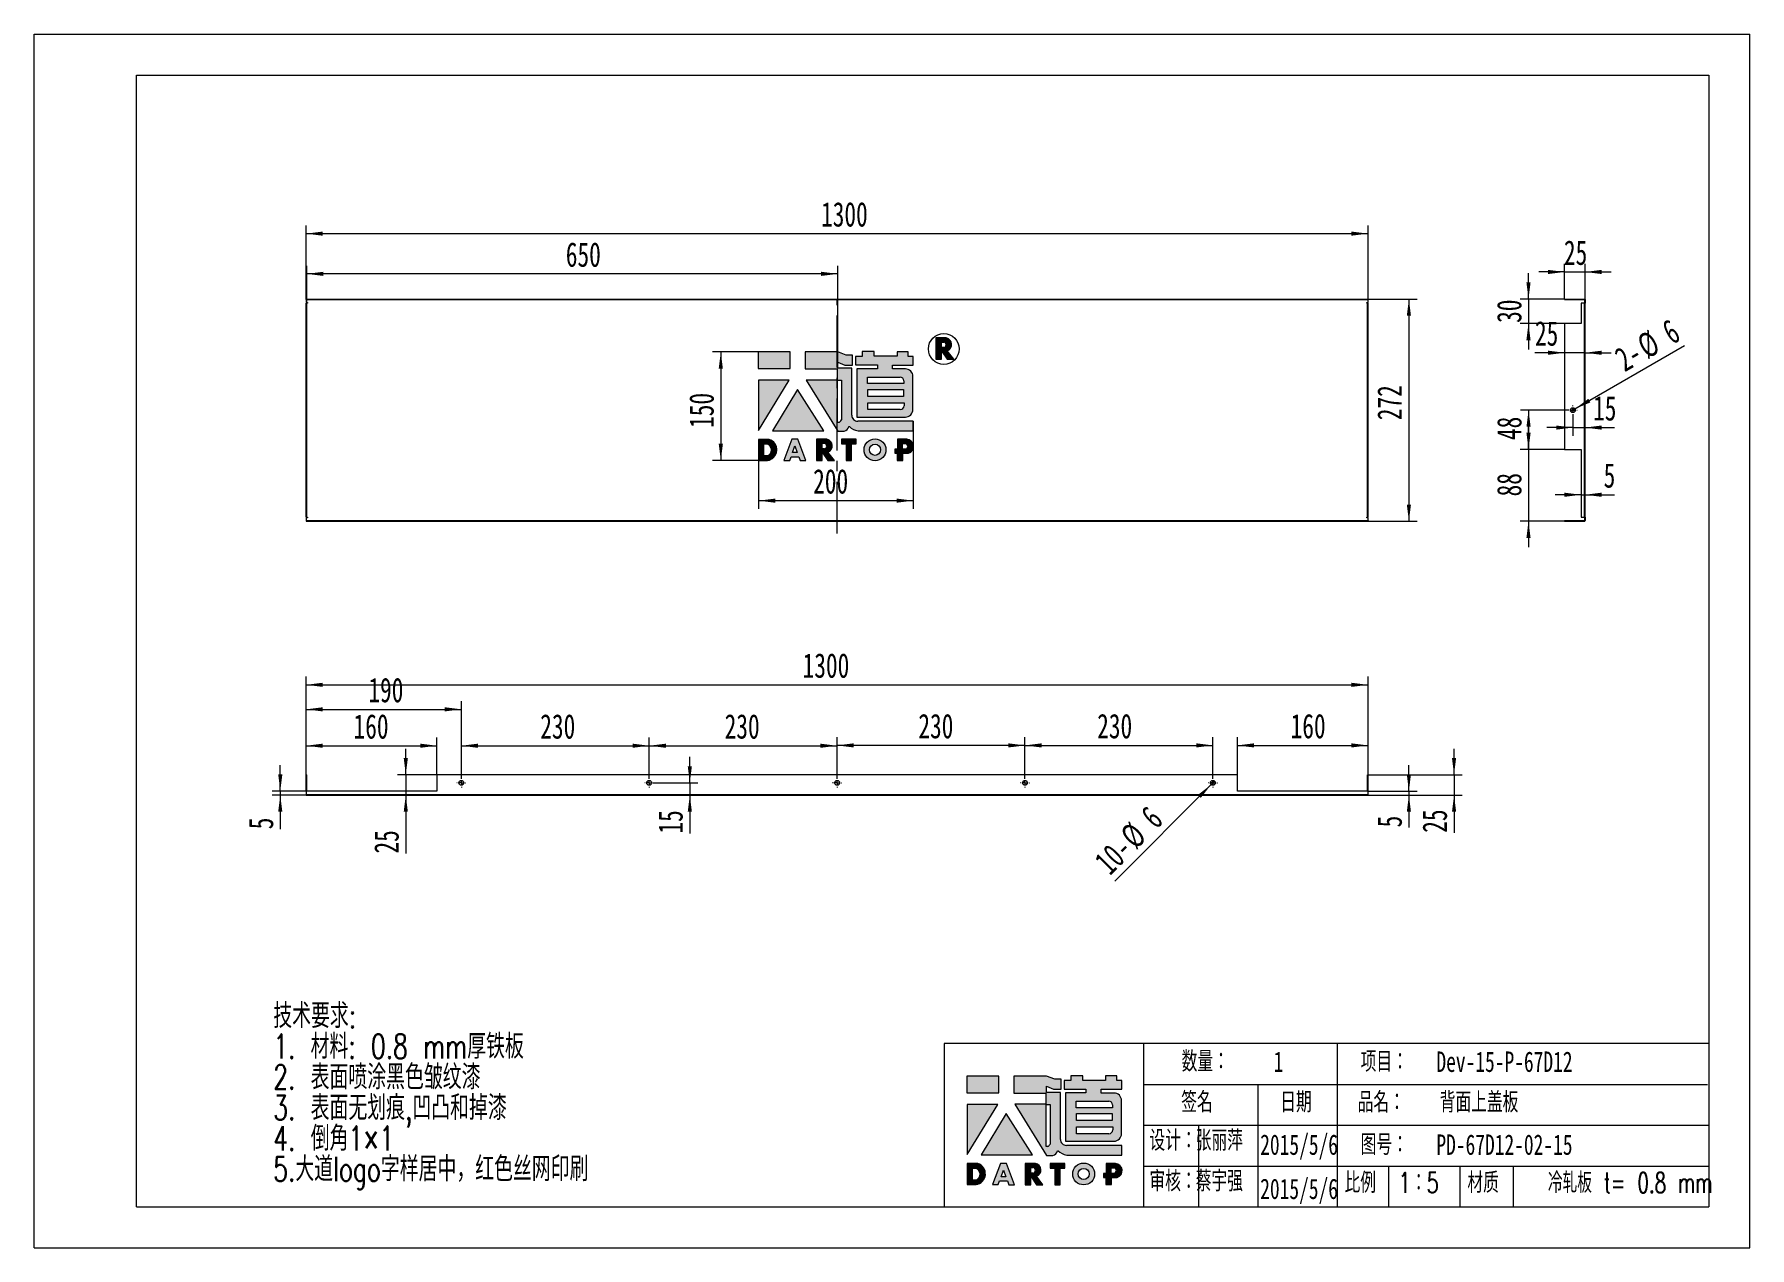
# Model space of a CAD drawing. Header units: millimetres. Extents: x 1 to 4201, y 2 to 2972.
import ezdxf

# ---------------------------------------------------------------- set-up
doc = ezdxf.new("R2010")
doc.units = ezdxf.units.MM
doc.header["$LTSCALE"] = 10
doc.linetypes.add('CENTERX2', pattern=[20.319999999999997, 12.7, -2.54, 2.54, -2.54])
doc.layers.add('A-TITLEBLOCK', color=7, linetype='Continuous', lineweight=15)
doc.styles.add('SLDTEXTSTYLE0', font='TXT', dxfattribs={"width": 0.7, "bigfont": 'bigfont'})
doc.styles.add('SLDTEXTSTYLE1', font='TXT', dxfattribs={"width": 0.7})
doc.styles.add('SLDTEXTSTYLE2', font='TXT', dxfattribs={"width": 0.6538461538461539, "bigfont": 'bigfont'})
doc.dimstyles.new('SLDDIMSTYLE0', dxfattribs={"dimtxt": 60, "dimasz": 40.8, "dimexe": 0, "dimexo": 0.0625, "dimgap": 15, "dimtad": 2, "dimlfac": 0.5, "dimrnd": 1e-09, "dimzin": 12, "dimdsep": 46, "dimtxsty": 'SLDTEXTSTYLE1', "dimsah": 1, "dimcen": 0.09, "dimadec": 0, "dimazin": 3, "dimtfac": 1, "dimtofl": 0, "dimtmove": 0, "dimatfit": 3, "dimfxl": 0, "dimfrac": 2, "dimtolj": 1, "dimtzin": 12, "dimarcsym": 0})
doc.dimstyles.new('SLDDIMSTYLE1', dxfattribs={"dimtxt": 60, "dimasz": 40.8, "dimexe": 0, "dimexo": 0.0625, "dimgap": 15, "dimtad": 2, "dimlfac": 0.5, "dimrnd": 1e-09, "dimzin": 12, "dimdsep": 46, "dimtxsty": 'SLDTEXTSTYLE1', "dimsah": 1, "dimcen": 0.09, "dimadec": 0, "dimazin": 3, "dimtfac": 1, "dimtmove": 0, "dimatfit": 0, "dimfxl": 0, "dimfrac": 2, "dimtolj": 1, "dimtzin": 12, "dimarcsym": 0})
doc.dimstyles.new('SLDDIMSTYLE2', dxfattribs={"dimtxt": 60, "dimasz": 40.8, "dimexe": 0, "dimexo": 0.0625, "dimgap": 15, "dimtad": 2, "dimlfac": 0.5, "dimrnd": 1e-09, "dimzin": 12, "dimdsep": 46, "dimtxsty": 'SLDTEXTSTYLE1', "dimblk1": 'NONE', "dimsah": 1, "dimcen": 0, "dimadec": 0, "dimazin": 3, "dimtfac": 1, "dimtmove": 0, "dimatfit": 3, "dimldrblk": 'NONE', "dimfxl": 0, "dimfrac": 2, "dimtolj": 1, "dimtzin": 12, "dimarcsym": 0})

msp = doc.modelspace()

# ---------------------------------------------------------------- texts
at = {"layer": 'A-TITLEBLOCK', "char_height": 50, "attachment_point": 1}
for s, insert, style in [('\\M+19094\\M+197CA\\M+18146', (2810.094267019112, 483.0009553161197), 'SLDTEXTSTYLE0'), ('1', (3035.091443978695, 482.3617575854263), 'SLDTEXTSTYLE1'), ('项\\M+196DA\\M+18146', (3248.394608121288, 482.3617564212733), 'SLDTEXTSTYLE0'), ('Dev-15-P-67D12', (3433.762364840764, 482.3617575854268), 'SLDTEXTSTYLE1'), ('签\\M+196BC', (2808.92254246459, 383.1489987202548), 'SLDTEXTSTYLE0'), ('\\M+193FA\\M+18AFA', (3051.421560770414, 383.1489987202548), 'SLDTEXTSTYLE0'), ('\\M+19569\\M+196BC\\M+18146', (3240.93165351582, 383.1489987202552), 'SLDTEXTSTYLE0'), ('\\M+19477\\M+196CA\\M+18FE3\\M+1E1B3\\M+194C2', (3441.868313658775, 383.1489998844085), 'SLDTEXTSTYLE0'), ('设计\\M+18146', (2731.074664811461, 289.3932295717106), 'SLDTEXTSTYLE0'), ('张丽\\M+1E4CA', (2844.494048253, 289.3932307358638), 'SLDTEXTSTYLE0'), ('2015/5/6', (3002.309460937724, 279.393233753349), 'SLDTEXTSTYLE1'), ('图\\M+18D86\\M+18146', (3248.394608121288, 279.3932325891957), 'SLDTEXTSTYLE0'), ('PD-67D12-02-15', (3433.6929254296, 279.393233753349), 'SLDTEXTSTYLE1'), ('审\\M+18A6A\\M+18146', (2731.074664811461, 190.0552373053995), 'SLDTEXTSTYLE0'), ('\\M+1E4EF\\M+18946强', (2844.494048253, 190.0552384695528), 'SLDTEXTSTYLE0'), ('2015/5/6', (3002.309460937725, 171.2635726808131), 'SLDTEXTSTYLE1'), ('\\M+194E4\\M+197E1', (3208.909396574586, 186.2635693187385), 'SLDTEXTSTYLE0'), ('1\\M+181465', (3341.120473175198, 186.2635704828913), 'SLDTEXTSTYLE0'), ('\\M+18DDE质', (3509.636854607982, 186.2635693187384), 'SLDTEXTSTYLE0'), ('\\M+197E2轧\\M+194C2 t= 0.8 mm', (3706.672905209358, 186.2635693187388), 'SLDTEXTSTYLE2')]:
    msp.add_mtext(s, dxfattribs=dict(at, insert=insert, style=style))

# ---------------------------------------------------------------- blocks, each defined once
blk = doc.blocks.new('块1')
at = {"linetype": 'Continuous'}
for color, points in [(12, [(77.29822768506202, 224.8677738498255), (77.29822768506202, 265.6118224098179), (-0.686108220727677, 265.6118224098179), (-0.686108220727677, 224.8677738498255)]), (12, [(-0.4771970653583146, 73.47302008803423), (74.78762869193744, 196.3603448538186), (-0.4771970653583146, 196.3603448538186)]), (12, [(159.4076426689367, 72.65444282803158), (95.65125609747484, 174.0596668841406), (34.12508775829825, 72.65444282803158)]), (8, [(238.9569797004904, 40.63712587108566), (238.9569797004904, 51.90604751141469), (203.3522878362937, 51.90604751141469), (203.3522878362937, 40.61015724040494), (214.4612302452459, 40.61015724040494), (214.4612302452459, -0.0950247634592081), (227.7619072523318, -0.0950247634592081), (227.7619072523318, 40.63712587108566)])]:
    blk.add_hatch(color=color, dxfattribs=at).paths.add_polyline_path(points, flags=0)
h = blk.add_hatch(color=12, dxfattribs=at)
edge = h.paths.add_edge_path(flags=0)
edge.add_line((193.8394999689553, 225.6062384129394), (193.8394999689553, 240.8498602951054))
edge.add_line((193.8394999689553, 240.8498602951054), (211.0508472331591, 233.4144501836078))
edge.add_line((211.0508472331591, 233.4144501836078), (229.6586006538915, 233.4144501836078))
edge.add_line((229.6586006538915, 233.4144501836078), (229.6586006538915, 258.0423623399325))
edge.add_line((229.6586006538915, 258.0423623399325), (214.307295709883, 258.0423623399325))
edge.add_line((214.307295709883, 258.0423623399325), (194.3049686857645, 265.9417915377503))
edge.add_line((194.3049686857645, 265.9417915377503), (114.1472237249602, 265.9417915377503))
edge.add_line((114.1472237249602, 265.9417915377503), (114.1472237249602, 224.2903278757316))
edge.add_line((114.1472237249602, 224.2903278757316), (192.1388898464261, 224.2903278757316))
edge.add_line((192.1388898464261, 224.2903278757316), (192.1388898464261, 223.4479547652957))
edge.add_line((192.1388898464261, 223.4479547652957), (192.1388898464261, 196.8267435251857))
edge.add_line((192.1388898464261, 196.8267435251857), (116.5093858437205, 196.8267435251857))
edge.add_line((116.5093858437205, 196.8267435251857), (194.2994710250157, 71.63677361805625))
edge.add_line((194.2994710250157, 71.63677361805625), (209.7034992517888, 71.63677361805625))
edge.add_arc((206.3045323465091, 86.38147583234318), 15.13139846184647, 282.9811251691752, 345.4172256101925)
edge.add_line((220.9484714418974, 82.57171636726848), (220.9484714418969, 83.14841293412768))
edge.add_line((220.9484714418969, 83.14841293412768), (222.3069755353374, 83.14841293412768))
edge.add_arc((251.3725331194361, 114.0306678213124), 42.40896490827905, 226.7357971412295, 259.3209385163939)
edge.add_line((243.5138333869703, 72.35620150071529), (378.6873904313498, 72.35620150071482))
edge.add_line((378.6873904313498, 72.35620150071482), (378.6873904313498, 96.09890801538295))
edge.add_line((378.6873904313498, 96.09890801538295), (242.9381412204463, 96.09890801538434))
edge.add_arc((242.9381412202575, 110.8848079781989), 14.7858999628138, 180.0000000007005, 270.0000000007314, ccw=False)
edge.add_line((228.1522412574437, 110.8848079780181), (228.1522412574444, 225.6062384129394))
edge.add_line((228.1522412574444, 225.6062384129394), (193.8394999689553, 225.6062384129394))
edge = h.paths.add_edge_path(flags=0)
edge.add_line((197.0922720214697, 93.22119648508084), (192.8902369907465, 93.22119648508084))
edge.add_line((192.8902369907465, 93.22119648508084), (192.9250555177082, 196.2945096670751))
edge.add_line((192.9250555177082, 196.2945096670751), (202.8355076055022, 196.2929232771332))
edge.add_line((202.8355076055022, 196.2929232771332), (202.8355076055022, 99.12800711723456))
edge.add_arc((183.4910674726315, 112.1912485719966), 23.34214303271304, 305.6398792732127, 325.96896311389804, ccw=False)
h = blk.add_hatch(color=12, dxfattribs=at)
edge = h.paths.add_edge_path(flags=0)
edge.add_line((378.4546560721153, 233.4271413038236), (378.4546560721153, 254.5943435906697))
edge.add_line((378.4546560721153, 254.5943435906697), (366.4276041010927, 254.5943435906697))
edge.add_line((366.4276041010927, 254.5943435906697), (366.4276041010927, 266.0353885500371))
edge.add_line((366.4276041010927, 266.0353885500371), (338.9374613929119, 266.0353885500371))
edge.add_line((338.9374613929119, 266.0353885500371), (338.9374613929119, 255.1662371996509))
edge.add_line((338.9374613929119, 255.1662371996509), (282.8136622739997, 255.1662371996509))
edge.add_line((282.8136622739997, 255.1662371996509), (282.8136622739997, 266.6072821589707))
edge.add_line((282.8136622739997, 266.6072821589707), (253.4194959501901, 266.6072821589707))
edge.add_line((253.4194959501901, 266.6072821589707), (253.4194959501901, 254.9544541295903))
edge.add_line((253.4194959501901, 254.9544541295903), (237.1775697571455, 254.9544541295903))
edge.add_line((237.1775697571455, 254.9544541295903), (237.1775697571455, 233.8626053695338))
edge.add_line((237.1775697571455, 233.8626053695338), (290.7761094507538, 233.8626053695338))
edge.add_line((290.7761094507538, 233.8626053695338), (290.7761094507538, 224.5338387466311))
edge.add_line((290.7761094507538, 224.5338387466311), (240.8316824545665, 224.5338387466311))
edge.add_line((240.8316824545665, 224.5338387466311), (240.8316824545665, 106.4255139727371))
edge.add_line((240.8316824545665, 106.4255139727371), (359.3986917121388, 106.4255139727371))
edge.add_arc((359.398691712322, 124.9078889258355), 18.48237495309883, 269.9999999994329, 359.9999999994308)
edge.add_line((377.8810666654209, 124.9078889256516), (377.8810666654214, 205.7912958272879))
edge.add_arc((359.3986917122304, 205.7912958271966), 18.48237495319111, 2.829145976812388e-10, 90.00000000028388)
edge.add_line((359.3986917121388, 224.2736707803878), (328.0557556806828, 224.2736707803879))
edge.add_line((328.0557556806828, 224.2736707803879), (328.0557556806828, 233.4271413038236))
edge.add_line((328.0557556806828, 233.4271413038236), (378.4546560721153, 233.4271413038236))
h.paths.add_polyline_path([(267.3505715369024, 156.7680154619349), (267.3505715369024, 173.9303760959296), (354.9723089837269, 173.9303760959296), (354.9723089837269, 156.7680154619349)], flags=0)
edge = h.paths.add_edge_path(flags=0)
edge.add_line((266.776982131613, 204.2510489063192), (346.3047109115646, 204.2510489063192))
edge.add_arc((346.3047109112455, 195.0098614301565), 9.24118747616328, -1.9737740331038367e-09, 89.9999999980206, ccw=False)
edge.add_line((355.5458983874093, 195.0098614298383), (355.5458983874093, 188.232475490373))
edge.add_line((355.5458983874093, 188.232475490373), (266.776982131613, 188.232475490373))
edge.add_line((266.776982131613, 188.232475490373), (266.776982131613, 204.2510489063192))
edge = h.paths.add_edge_path(flags=0)
edge.add_line((267.3505715369024, 124.7316618245331), (267.3505715369024, 141.3221288497291))
edge.add_line((267.3505715369024, 141.3221288497291), (356.1176552395117, 141.3221288497291))
edge.add_line((356.1176552395117, 141.3221288497291), (356.1176552395117, 133.9728493009843))
edge.add_arc((346.8764677632923, 133.9728493007518), 9.241187476219043, -89.99999999855481, 1.4405259207705967e-09, ccw=False)
edge.add_line((346.8764677635256, 124.7316618245328), (267.3505715369024, 124.7316618245331))
h = blk.add_hatch(color=8, dxfattribs=at)
edge = h.paths.add_edge_path(flags=0)
edge.add_arc((17.81535706601056, 26.36675427794563), 26.61051678329958, 278.6604405932824, 432.3203452583787)
edge.add_line((25.89683156164924, 51.72043987689964), (0.07623424674751789, 51.72043987689964))
edge.add_line((0.07623424674751966, 51.72043987689964), (0.07623424674751966, 0.05964826539925383))
edge.add_line((0.07623424674751966, 0.05964826539925708), (21.82232309018872, 0.05964826539925708))
edge = h.paths.add_edge_path(flags=0)
edge.add_line((13.17716286528437, 40.40709931564966), (21.20864402698097, 40.40709931564966))
edge.add_arc((15.76839423670817, 25.6861929511785), 15.6939925440307, -65.785734817285, 69.71773257233048, ccw=False)
edge.add_line((22.20528709441949, 11.37298882664941), (13.17716286528437, 11.37298882664941))
edge.add_line((13.17716286528437, 11.37298882664941), (13.17716286528437, 40.40709931564966))
h = blk.add_hatch(color=8, dxfattribs=at)
h.paths.add_polyline_path([(115.7378806062193, -0.1077158836922283), (95.84550682216366, 52.14559240722975), (81.10994002706764, 52.14559240722975), (62.15949900704898, 0.004124614018299262), (76.11806290380329, 0.004124614018299262), (79.40199968915098, 9.2448465897523), (98.3121245213925, 9.2448465897523), (101.667530913423, -0.1077158836922283)], flags=0)
h.paths.add_polyline_path([(82.9828102265634, 19.20499644777674), (88.73336470949124, 35.58923276789682), (94.69832801328627, 19.20499644777674)], flags=0)
h = blk.add_hatch(color=8, dxfattribs=at)
edge = h.paths.add_edge_path(flags=0)
edge.add_arc((163.8131025106338, 35.98662347246316), 16.53253247824955, 290.6073250211866, 437.2124199352527)
edge.add_line((167.4723654785621, 52.10910543635211), (142.0771793933923, 52.10910543635211))
edge.add_line((142.0771793933923, 52.10910543635211), (142.0771793933923, -0.02443040669477625))
edge.add_line((142.0771793933923, -0.02443040669477738), (155.4969724115219, -0.02443040669477738))
edge.add_line((155.4969724115219, -0.02443040669477738), (155.4969724115219, 20.64305901793009))
edge.add_line((155.4969724115219, 20.64305901793009), (169.2906064484401, -0.2108312363449123))
edge.add_line((169.2906064484401, -0.210831236344914), (185.5068768830365, -0.210831236344914))
edge.add_line((185.5068768830365, -0.210831236344914), (169.6319144109021, 20.51193258011665))
edge = h.paths.add_edge_path(flags=0)
edge.add_arc((159.7594930397256, 35.21484471871754), 7.022768470381889, -77.47302943994771, 76.71957553051169, ccw=False)
edge.add_line((161.282725600419, 28.35926016635198), (155.3741912940099, 28.35926016635194))
edge.add_line((155.3741912940099, 28.35926016635194), (155.3741912940099, 42.04980620062136))
edge.add_line((155.3741912940099, 42.04980620062136), (161.3727439592916, 42.04980620062136))
h = blk.add_hatch(color=8, dxfattribs=at)
edge = h.paths.add_edge_path(flags=0)
edge.add_arc((285.0786990324971, 26.22953153925889), 26.76636592785213, 0, 360)
edge = h.paths.add_edge_path(flags=0)
edge.add_arc((285.0786990324971, 26.22953153925889), 13.75082885538559, 0, 360)
h = blk.add_hatch(color=8, dxfattribs=at)
edge = h.paths.add_edge_path(flags=0)
edge.add_arc((361.734741262733, 34.47335049427707), 17.57251622275269, 288.8958684179253, 445.2442177897109)
edge.add_line((363.1916571283577, 51.98536701321058), (362.4234735892284, 51.98536701321058))
edge.add_line((362.4234735892284, 51.98536701321058), (339.7841013464647, 51.98536701321058))
edge.add_line((339.7841013464647, 51.98536701321058), (339.7841013464647, 27.65490298920264))
edge.add_line((339.7841013464647, 27.65490298920264), (333.7769893006925, 27.65490298920264))
edge.add_line((333.7769893006925, 27.65490298920264), (333.7769893006925, 17.77883180287413))
edge.add_line((333.7769893006925, 17.77883180287413), (339.686975984198, 17.77883180287413))
edge.add_line((339.686975984198, 17.77883180287413), (339.686975984198, 0.06678702039386408))
edge.add_line((339.686975984198, 0.06678702039386245), (352.9033555050536, 0.06678702039386245))
edge.add_line((352.9033555050536, 0.06678702039386245), (352.9033555050536, 17.84783976974393))
edge.add_line((352.9033555050536, 17.84783976974393), (367.425586502883, 17.84783976974393))
edge = h.paths.add_edge_path(flags=0)
edge.add_arc((358.1200594606526, 34.62404376208357), 7.03063774923274, -79.01085638112988, 72.55127628001372, ccw=False)
edge.add_line((359.4602606755442, 27.72232456578624), (352.7072722273277, 27.72232456578613))
edge.add_line((352.7072722273277, 27.72232456578613), (352.7072722273277, 41.33117151306651))
edge.add_line((352.7072722273277, 41.33117151306651), (360.228211374754, 41.33117151306651))
at = {"layer": 'A-TITLEBLOCK'}
for p, q in [((77.29822768506202, 265.6118224098179), (-0.686108220727677, 265.6118224098179)), ((-0.686108220727677, 265.6118224098179), (-0.686108220727677, 224.8677738498255)), ((77.29822768506202, 224.8677738498255), (77.29822768506202, 265.6118224098179)), ((194.3049686857645, 265.9417915377503), (114.1472237249602, 265.9417915377503)), ((114.1472237249602, 265.9417915377503), (114.1472237249602, 224.2903278757316)), ((214.307295709883, 258.0423623399325), (194.3049686857645, 265.9417915377503)), ((229.6586006538915, 258.0423623399325), (214.307295709883, 258.0423623399325)), ((229.6586006538915, 233.4144501836078), (229.6586006538915, 258.0423623399325)), ((253.4194959501901, 254.9544541295903), (237.1775697571455, 254.9544541295903)), ((237.1775697571455, 254.9544541295903), (237.1775697571455, 233.8626053695338)), ((282.8136622739997, 266.6072821589707), (253.4194959501901, 266.6072821589707)), ((253.4194959501901, 266.6072821589707), (253.4194959501901, 254.9544541295903)), ((282.8136622739997, 255.1662371996509), (282.8136622739997, 266.6072821589707)), ((338.9374613929119, 255.1662371996509), (282.8136622739997, 255.1662371996509)), ((366.4276041010927, 266.0353885500371), (338.9374613929119, 266.0353885500371)), ((338.9374613929119, 266.0353885500371), (338.9374613929119, 255.1662371996509)), ((366.4276041010927, 254.5943435906697), (366.4276041010927, 266.0353885500371)), ((378.4546560721153, 254.5943435906697), (366.4276041010927, 254.5943435906697)), ((378.4546560721153, 233.4271413038236), (378.4546560721153, 254.5943435906697)), ((-0.686108220727677, 224.8677738498255), (77.29822768506202, 224.8677738498255)), ((114.1472237249602, 224.2903278757316), (192.1388898464261, 224.2903278757316)), ((192.1388898464261, 224.2903278757316), (192.1388898464261, 223.4479547652957)), ((192.1388898464261, 223.4479547652957), (192.1388898464261, 196.8267435251857)), ((193.8394999689553, 240.8498602951054), (211.0508472331591, 233.4144501836078)), ((193.8394999689553, 225.6062384129394), (193.8394999689553, 240.8498602951054)), ((228.1522412574444, 225.6062384129394), (193.8394999689553, 225.6062384129394)), ((211.0508472331591, 233.4144501836078), (229.6586006538915, 233.4144501836078)), ((228.1522412574444, 110.8848079780181), (228.1522412574444, 225.6062384129394)), ((237.1775697571455, 233.8626053695338), (290.7761094507538, 233.8626053695338)), ((290.7761094507538, 224.5338387466311), (240.8316824545665, 224.5338387466311)), ((240.8316824545665, 224.5338387466311), (240.8316824545665, 106.4255139727371)), ((290.7761094507538, 233.8626053695338), (290.7761094507538, 224.5338387466311)), ((328.0557556806828, 224.2736707803879), (328.0557556806828, 233.4271413038236)), ((328.0557556806828, 233.4271413038236), (378.4546560721153, 233.4271413038236)), ((359.3986917121388, 224.2736707803879), (328.0557556806828, 224.2736707803879)), ((74.78762869193744, 196.3603448538186), (-0.4771970653583146, 196.3603448538186)), ((-0.4771970653583146, 196.3603448538186), (-0.4771970653583146, 73.47302008803423)), ((-0.4771970653583146, 73.47302008803423), (74.78762869193744, 196.3603448538186)), ((95.65125609747484, 174.0596668841406), (34.12508775829825, 72.65444282803158)), ((159.4076426689367, 72.65444282803158), (95.65125609747484, 174.0596668841406)), ((192.1388898464261, 196.8267435251857), (116.5093858437205, 196.8267435251857)), ((116.5093858437205, 196.8267435251857), (194.2994710250157, 71.63677361805625)), ((192.8902369907465, 93.22119648508084), (192.9250555177082, 196.2945096670751)), ((192.9250555177082, 196.2945096670751), (202.8355076055022, 196.2929232771332)), ((202.8355076055022, 196.2929232771332), (202.8355076055022, 99.12800711723456)), ((266.776982131613, 188.232475490373), (266.776982131613, 204.2510489063192)), ((266.776982131613, 204.2510489063192), (346.3047109115646, 204.2510489063192)), ((355.5458983874093, 188.232475490373), (266.776982131613, 188.232475490373)), ((267.3505715369024, 156.7680154619349), (267.3505715369024, 173.9303760959296)), ((267.3505715369024, 173.9303760959296), (354.9723089837269, 173.9303760959296)), ((354.9723089837269, 173.9303760959296), (354.9723089837269, 156.7680154619349)), ((355.5458983874093, 195.0098614298383), (355.5458983874093, 188.232475490373)), ((377.8810666654214, 124.9078889256516), (377.8810666654214, 205.7912958272879)), ((354.9723089837269, 156.7680154619349), (267.3505715369024, 156.7680154619349)), ((267.3505715369024, 124.7316618245331), (267.3505715369024, 141.3221288497291)), ((267.3505715369024, 141.3221288497291), (356.1176552395117, 141.3221288497291)), ((356.1176552395117, 141.3221288497291), (356.1176552395117, 133.9728493009843)), ((197.0922720214697, 93.22119648508084), (192.8902369907465, 93.22119648508084)), ((240.8316824545665, 106.4255139727371), (359.3986917121388, 106.4255139727371)), ((378.6873904313498, 96.09890801538295), (242.9381412204463, 96.09890801538434)), ((346.8764677635256, 124.7316618245331), (267.3505715369024, 124.7316618245331)), ((378.6873904313498, 72.35620150071482), (378.6873904313498, 96.09890801538295)), ((25.89683156164924, 51.72043987689964), (0.07623424674751966, 51.72043987689964)), ((0.07623424674751966, 51.72043987689964), (0.07623424674751966, 0.05964826539925708)), ((34.12508775829825, 72.65444282803158), (159.4076426689367, 72.65444282803158)), ((81.10994002706764, 52.14559240722975), (62.15949900704898, 0.004124614018299262)), ((95.84550682216366, 52.14559240722975), (81.10994002706764, 52.14559240722975)), ((115.7378806062193, -0.1077158836922283), (95.84550682216366, 52.14559240722975)), ((167.4723654785621, 52.10910543635211), (142.0771793933923, 52.10910543635211)), ((142.0771793933923, 52.10910543635211), (142.0771793933923, -0.02443040669477738)), ((155.3741912940099, 28.35926016635194), (155.3741912940099, 42.04980620062136)), ((155.3741912940099, 42.04980620062136), (161.3727439592916, 42.04980620062136)), ((194.2994710250157, 71.63677361805625), (209.7034992517888, 71.63677361805625)), ((238.9569797004904, 51.90604751141469), (203.3522878362937, 51.90604751141469)), ((203.3522878362937, 51.90604751141469), (203.3522878362937, 40.61015724040494)), ((220.9484714418969, 82.57171636726859), (220.9484714418969, 83.14841293412768)), ((220.9484714418969, 83.14841293412768), (222.3069755353374, 83.14841293412768)), ((238.9569797004904, 40.63712587108566), (238.9569797004904, 51.90604751141469)), ((243.5138333869702, 72.35620150071482), (378.6873904313498, 72.35620150071482)), ((362.4234735892284, 51.98536701321058), (339.7841013464647, 51.98536701321058)), ((339.7841013464647, 51.98536701321058), (339.7841013464647, 27.65490298920264)), ((363.1916571283577, 51.98536701321058), (362.4234735892284, 51.98536701321058)), ((0.07623424674751966, 0.05964826539925708), (21.82232309018872, 0.05964826539925708)), ((13.17716286528437, 11.37298882664941), (13.17716286528437, 40.40709931564966)), ((13.17716286528437, 40.40709931564966), (21.20864402698097, 40.40709931564966)), ((22.20528709441949, 11.37298882664941), (13.17716286528437, 11.37298882664941)), ((62.15949900704898, 0.004124614018299262), (76.11806290380329, 0.004124614018299262)), ((76.11806290380329, 0.004124614018299262), (79.40199968915098, 9.2448465897523)), ((79.40199968915098, 9.2448465897523), (98.3121245213925, 9.2448465897523)), ((82.9828102265634, 19.20499644777674), (88.73336470949124, 35.58923276789682)), ((94.69832801328627, 19.20499644777674), (82.9828102265634, 19.20499644777674)), ((88.73336470949124, 35.58923276789682), (94.69832801328627, 19.20499644777674)), ((98.3121245213925, 9.2448465897523), (101.667530913423, -0.1077158836922283)), ((161.282725600419, 28.35926016635194), (155.3741912940099, 28.35926016635194)), ((155.4969724115219, -0.02443040669477738), (155.4969724115219, 20.64305901793009)), ((155.4969724115219, 20.64305901793009), (169.2906064484401, -0.210831236344914)), ((185.5068768830365, -0.210831236344914), (169.6319144109021, 20.51193258011665)), ((203.3522878362937, 40.61015724040494), (214.4612302452459, 40.61015724040494)), ((214.4612302452459, 40.61015724040494), (214.4612302452459, -0.0950247634592081)), ((227.7619072523318, -0.0950247634592081), (227.7619072523318, 40.63712587108566)), ((227.7619072523318, 40.63712587108566), (238.9569797004904, 40.63712587108566)), ((339.7841013464647, 27.65490298920264), (333.7769893006925, 27.65490298920264)), ((333.7769893006925, 27.65490298920264), (333.7769893006925, 17.77883180287413)), ((333.7769893006925, 17.77883180287413), (339.686975984198, 17.77883180287413)), ((339.686975984198, 17.77883180287413), (339.686975984198, 0.06678702039386245)), ((339.686975984198, 0.06678702039386245), (352.9033555050536, 0.06678702039386245)), ((352.7072722273277, 27.72232456578613), (352.7072722273277, 41.33117151306651)), ((352.7072722273277, 41.33117151306651), (360.228211374754, 41.33117151306651)), ((359.4602606755442, 27.72232456578613), (352.7072722273277, 27.72232456578613)), ((352.9033555050536, 0.06678702039386245), (352.9033555050536, 17.84783976974393)), ((352.9033555050536, 17.84783976974393), (367.425586502883, 17.84783976974393)), ((101.667530913423, -0.1077158836922283), (115.7378806062193, -0.1077158836922283)), ((142.0771793933923, -0.02443040669477738), (155.4969724115219, -0.02443040669477738)), ((169.2906064484401, -0.210831236344914), (185.5068768830365, -0.210831236344914)), ((214.4612302452459, -0.0950247634592081), (227.7619072523318, -0.0950247634592081))]:
    blk.add_line(p, q, dxfattribs=at)
for radius in [26.76636592785212, 13.75082885538558]:
    blk.add_circle((285.0786990324971, 26.22953153925889), radius, dxfattribs=at)
for centre, radius, start, end in [((359.3986917122304, 205.7912958271966), 18.48237495319128, 2.829145976812388e-10, 90.00000000028388), ((346.3047109112455, 195.0098614301565), 9.241187476163816, 359.9999999980279, 89.99999999802147), ((346.8764677632923, 133.9728493007518), 9.241187476219352, 270.0000000014468, 1.441269694505783e-09), ((183.4910674726315, 112.1912485719966), 23.34214303271305, 305.6398792732136, 325.9689631138988), ((242.9381412202575, 110.8848079781989), 14.78589996281451, 180.0000000007013, 270.0000000007322), ((359.398691712322, 124.9078889258355), 18.48237495309934, 269.9999999994329, 359.9999999994308), ((17.81535706601056, 26.36675427794563), 26.61051678329964, 278.6604405932824, 72.32034525837781), ((159.7594930397256, 35.21484471871754), 7.022768470381928, 282.5269705600539, 76.71957553051254), ((163.8131025106338, 35.98662347246316), 16.53253247824955, 290.6073250211866, 77.21241993525196), ((206.3045323465091, 86.38147583234318), 15.13139846184697, 282.9811251691752, 345.4172256101925), ((251.3725331194361, 114.0306678213124), 42.40896490827953, 226.7357971412295, 259.3209385163938), ((361.734741262733, 34.47335049427707), 17.57251622275277, 288.8958684179253, 85.24421778971013), ((15.76839423670817, 25.6861929511785), 15.69399254403071, 294.2142651827166, 69.71773257233134), ((358.1200594606526, 34.62404376208357), 7.030637749232842, 280.9891436188715, 72.55127628001448)]:
    blk.add_arc(centre, radius, start, end, dxfattribs=at)
blk = doc.blocks.new('SW_NOTE_0')
at = {"layer": 'A-TITLEBLOCK', "color": 0, "char_height": 60, "attachment_point": 1, "style": 'SLDTEXTSTYLE0'}
for s, insert in [('\\M+18B5A术\\M+19776\\M+18B81:', (0, 77.3440643863179)), ('1. \\M+18DDE\\M+197BF: 0.8 mm\\M+18CFA铁\\M+194C2', (0, 2.344066062698533)), ('2. \\M+1955C\\M+196CA喷涂\\M+1FC4B\\M+19046皱纹\\M+18EBD', (0, -72.65593226092084)), ('3. \\M+1955C\\M+196CA\\M+19DD9划\\M+18DAD,\\M+1899A\\M+193CA\\M+19861\\M+19D7B\\M+18EBD', (0, -147.6559305845402)), ('4. \\M+1937C\\M+18A701\\M+1817E1', (0, -222.6559289081596)), ('5.\\M+191E5\\M+193B9logo\\M+18E9A样\\M+18B8F\\M+19286\\M+18143红\\M+19046丝\\M+1E3A4\\M+188F3\\M+18DFC', (0, -297.6559272317789))]:
    blk.add_mtext(s, dxfattribs=dict(at, insert=insert))
blk = doc.blocks.new('_D')
at = {"layer": 'A-TITLEBLOCK'}
for p, q in [((667.9688865824934, 2314.267492468973), (667.9688865824934, 2405.835745226755)), ((1967.968886582494, 2169.820826239486), (1967.968886582494, 2405.835745226755)), ((1967.968886582494, 2385.835745226755), (667.9688865824934, 2385.835745226755))]:
    blk.add_line(p, q, dxfattribs=at)
for points in [[(667.9688865824934, 2385.835745226755), (708.7688865824933, 2380.755745226755), (708.7688865824933, 2390.915745226755)], [(1967.968886582494, 2385.835745226755), (1927.168886582494, 2390.915745226755), (1927.168886582494, 2380.755745226755)]]:
    blk.add_solid(points, dxfattribs=at)
at = {"layer": 'A-TITLEBLOCK', "insert": (1302.164107410446, 2463.179810777226), "char_height": 60, "attachment_point": 1, "style": 'SLDTEXTSTYLE1'}
blk.add_mtext('650', dxfattribs=at)
blk = doc.blocks.new('_D_1')
at = {"layer": 'A-TITLEBLOCK'}
for p, q in [((1773.44327839281, 2194.582788354199), (1661.627902620725, 2194.582788354199)), ((1681.627902620725, 2194.582788354199), (1681.627902620725, 1928.970965944381)), ((1774.129386613539, 1928.970965944381), (1661.627902620725, 1928.970965944381))]:
    blk.add_line(p, q, dxfattribs=at)
for points in [[(1681.627902620725, 2194.582788354199), (1676.547902620725, 2153.782788354199), (1686.707902620725, 2153.782788354199)], [(1681.627902620725, 1928.970965944381), (1686.707902620725, 1969.770965944381), (1676.547902620725, 1969.770965944381)]]:
    blk.add_solid(points, dxfattribs=at)
at = {"layer": 'A-TITLEBLOCK', "insert": (1604.283837070254, 2008.713344688124), "char_height": 60, "attachment_point": 1, "rotation": 90.00000000000041, "style": 'SLDTEXTSTYLE1'}
blk.add_mtext('150', dxfattribs=at)
blk = doc.blocks.new('_D_2')
at = {"layer": 'A-TITLEBLOCK'}
for p, q in [((2152.816777044888, 2025.069873959764), (2152.816777044888, 1810.684924167553)), ((1774.205620860286, 1980.69140582128), (1774.205620860286, 1810.684924167553)), ((1774.205620860286, 1830.684924167554), (2152.816777044888, 1830.684924167554))]:
    blk.add_line(p, q, dxfattribs=at)
for points in [[(1774.205620860286, 1830.684924167554), (1815.005620860286, 1825.604924167554), (1815.005620860286, 1835.764924167554)], [(2152.816777044888, 1830.684924167554), (2112.016777044888, 1835.764924167554), (2112.016777044888, 1825.604924167554)]]:
    blk.add_solid(points, dxfattribs=at)
at = {"layer": 'A-TITLEBLOCK', "insert": (1907.733992709248, 1908.028989718024), "char_height": 60, "attachment_point": 1, "style": 'SLDTEXTSTYLE1'}
blk.add_mtext('200', dxfattribs=at)
blk = doc.blocks.new('_D_3')
at = {"layer": 'A-TITLEBLOCK'}
for p, q in [((3266.368886582489, 2324.267492468967), (3386.368886582489, 2324.267492468967)), ((3366.368886582489, 2324.267492468967), (3366.368886582489, 1780.267492468966)), ((3266.368886582489, 1780.267492468966), (3386.368886582489, 1780.267492468966))]:
    blk.add_line(p, q, dxfattribs=at)
for points in [[(3366.368886582489, 2324.267492468967), (3361.288886582489, 2283.467492468967), (3371.448886582489, 2283.467492468967)], [(3366.368886582489, 1780.267492468966), (3371.448886582489, 1821.067492468966), (3361.288886582489, 1821.067492468966)]]:
    blk.add_solid(points, dxfattribs=at)
at = {"layer": 'A-TITLEBLOCK', "insert": (3289.02482103202, 2027.503708263559), "char_height": 60, "attachment_point": 1, "rotation": 90.00000000000041, "style": 'SLDTEXTSTYLE1'}
blk.add_mtext('272', dxfattribs=at)
blk = doc.blocks.new('_D_4')
at = {"layer": 'A-TITLEBLOCK'}
for p, q in [((666.368886582489, 2324.267492468967), (666.368886582489, 2504.267492468968)), ((666.368886582489, 2484.267492468968), (3266.368886582489, 2484.267492468968)), ((3266.368886582489, 2324.267492468967), (3266.368886582489, 2504.267492468968))]:
    blk.add_line(p, q, dxfattribs=at)
for points in [[(666.368886582489, 2484.267492468968), (707.168886582489, 2479.187492468968), (707.168886582489, 2489.347492468968)], [(3266.368886582489, 2484.267492468968), (3225.568886582489, 2489.347492468968), (3225.568886582489, 2479.187492468968)]]:
    blk.add_solid(points, dxfattribs=at)
at = {"layer": 'A-TITLEBLOCK', "insert": (1927.115483682239, 2561.611558019439), "char_height": 60, "attachment_point": 1, "style": 'SLDTEXTSTYLE1'}
blk.add_mtext('1300', dxfattribs=at)
blk = doc.blocks.new('_D_5')
at = {"layer": 'A-TITLEBLOCK'}
for p, q in [((3747.760307358661, 2324.267492468967), (3747.760307358661, 2410.469875991591)), ((3797.760307358662, 2322.667492468966), (3797.760307358662, 2410.469875991591)), ((3747.760307358661, 2390.469875991591), (3684.260307358661, 2390.469875991591)), ((3747.760307358661, 2390.469875991591), (3797.760307358662, 2390.469875991591)), ((3797.760307358662, 2390.469875991591), (3861.260307358662, 2390.469875991591))]:
    blk.add_line(p, q, dxfattribs=at)
for points in [[(3747.760307358661, 2390.469875991591), (3706.960307358661, 2395.549875991591), (3706.960307358661, 2385.389875991591)], [(3797.760307358662, 2390.469875991591), (3838.560307358663, 2385.389875991591), (3838.560307358663, 2395.549875991591)]]:
    blk.add_solid(points, dxfattribs=at)
at = {"layer": 'A-TITLEBLOCK', "insert": (3745.920515446195, 2467.813941542061), "char_height": 60, "attachment_point": 1, "style": 'SLDTEXTSTYLE1'}
blk.add_mtext('25', dxfattribs=at)
blk = doc.blocks.new('_D_6')
at = {"layer": 'A-TITLEBLOCK'}
for p, q in [((3659.180083985691, 2324.267492468967), (3659.180083985691, 2387.767492468967)), ((3747.760307358661, 2324.267492468967), (3639.180083985691, 2324.267492468967)), ((3659.180083985691, 2324.267492468967), (3659.180083985691, 2264.267492468967)), ((3747.760307358662, 2264.267492468966), (3639.180083985691, 2264.267492468967)), ((3659.180083985691, 2264.267492468967), (3659.180083985691, 2200.767492468967))]:
    blk.add_line(p, q, dxfattribs=at)
for points in [[(3659.180083985691, 2324.267492468967), (3664.260083985692, 2365.067492468967), (3654.100083985692, 2365.067492468967)], [(3659.180083985691, 2264.267492468967), (3654.100083985691, 2223.467492468967), (3664.260083985691, 2223.467492468967)]]:
    blk.add_solid(points, dxfattribs=at)
at = {"layer": 'A-TITLEBLOCK', "insert": (3581.83601843522, 2265.835926725519), "char_height": 60, "attachment_point": 1, "rotation": 90, "style": 'SLDTEXTSTYLE1'}
blk.add_mtext('30', dxfattribs=at)
blk = doc.blocks.new('_D_7')
at = {"layer": 'A-TITLEBLOCK'}
for p, q in [((3659.180083985691, 1956.267492468965), (3659.18008398569, 2019.767492468965)), ((3747.760307358662, 1956.267492468966), (3639.180083985691, 1956.267492468965)), ((3659.180083985691, 1956.267492468965), (3659.180083985692, 1780.267492468965)), ((3747.760307358661, 1780.267492468966), (3639.180083985692, 1780.267492468965)), ((3659.180083985692, 1780.267492468965), (3659.180083985692, 1716.767492468965))]:
    blk.add_line(p, q, dxfattribs=at)
for points in [[(3659.180083985691, 1956.267492468965), (3664.26008398569, 1997.067492468965), (3654.100083985691, 1997.067492468965)], [(3659.180083985692, 1780.267492468965), (3654.100083985692, 1739.467492468965), (3664.260083985692, 1739.467492468965)]]:
    blk.add_solid(points, dxfattribs=at)
at = {"layer": 'A-TITLEBLOCK', "insert": (3581.83601843522, 1841.069944155523), "char_height": 60, "attachment_point": 1, "rotation": 90.00000000000081, "style": 'SLDTEXTSTYLE1'}
blk.add_mtext('88', dxfattribs=at)
blk = doc.blocks.new('_D_8')
at = {"layer": 'A-TITLEBLOCK'}
for p, q in [((3787.760307358662, 1845.133141287439), (3724.260307358662, 1845.133141287439)), ((3787.760307358662, 1845.133141287439), (3797.760307358662, 1845.133141287439)), ((3797.760307358662, 1845.133141287439), (3869.486743106072, 1845.133141287439))]:
    blk.add_line(p, q, dxfattribs=at)
for points in [[(3787.760307358662, 1845.133141287439), (3746.960307358662, 1850.213141287439), (3746.960307358662, 1840.05314128744)], [(3797.760307358662, 1845.133141287439), (3838.560307358663, 1840.05314128744), (3838.560307358663, 1850.213141287439)]]:
    blk.add_solid(points, dxfattribs=at)
at = {"layer": 'A-TITLEBLOCK', "insert": (3843.153408715998, 1922.477206837911), "char_height": 60, "attachment_point": 1, "style": 'SLDTEXTSTYLE1'}
blk.add_mtext('5', dxfattribs=at)
blk = doc.blocks.new('_D_9')
at = {"layer": 'A-TITLEBLOCK'}
for p, q in [((3756.760307358662, 2052.267492468966), (3639.329404891888, 2052.267492468966)), ((3659.329404891888, 2052.267492468966), (3659.329404891888, 1956.267492468966)), ((3747.760307358662, 1956.267492468966), (3639.329404891888, 1956.267492468966))]:
    blk.add_line(p, q, dxfattribs=at)
for points in [[(3659.329404891888, 2052.267492468966), (3654.249404891888, 2011.467492468966), (3664.409404891888, 2011.467492468966)], [(3659.329404891888, 1956.267492468966), (3664.409404891888, 1997.067492468966), (3654.249404891888, 1997.067492468966)]]:
    blk.add_solid(points, dxfattribs=at)
at = {"layer": 'A-TITLEBLOCK', "insert": (3581.985339341418, 1978.955305685188), "char_height": 60, "attachment_point": 1, "rotation": 90.00000000000041, "style": 'SLDTEXTSTYLE1'}
blk.add_mtext('48', dxfattribs=at)
blk = doc.blocks.new('_D_10')
at = {"layer": 'A-TITLEBLOCK'}
for p, q in [((3767.760307358662, 2041.267492468967), (3767.760307358662, 1989.541398470215)), ((3767.760307358662, 2009.541398470215), (3704.260307358662, 2009.541398470215)), ((3767.760307358662, 2009.541398470215), (3797.760307358662, 2009.541398470215)), ((3797.760307358662, 2009.541398470215), (3870.045566488648, 2009.541398470215))]:
    blk.add_line(p, q, dxfattribs=at)
for points in [[(3767.760307358662, 2009.541398470215), (3726.960307358662, 2014.621398470214), (3726.960307358662, 2004.461398470215)], [(3797.760307358662, 2009.541398470215), (3838.560307358663, 2004.461398470215), (3838.560307358663, 2014.621398470214)]]:
    blk.add_solid(points, dxfattribs=at)
at = {"layer": 'A-TITLEBLOCK', "insert": (3817.3788977085, 2086.885464020686), "char_height": 60, "attachment_point": 1, "style": 'SLDTEXTSTYLE1'}
blk.add_mtext('15', dxfattribs=at)
blk = doc.blocks.new('_D_11')
at = {"layer": 'A-TITLEBLOCK'}
for q in [(4041.555965115301, 2210.343489177706), (3762.564154935956, 2049.267492468967)]:
    blk.add_line((3772.956459781369, 2055.267492468966), q, dxfattribs=at)
blk.add_solid([(3772.956459781369, 2055.267492468966), (3810.830296255775, 2071.26808341774), (3805.750296255775, 2080.066901520191)], dxfattribs=at)
at = {"layer": 'A-TITLEBLOCK', "char_height": 60, "attachment_point": 1, "rotation": 29.999999999999993, "style": 'SLDTEXTSTYLE1'}
for s, insert in [('6', (3980.534496851983, 2263.535777926641)), ('%%c', (3919.322225233319, 2228.48353107411)), ('2-', (3864.59894852312, 2196.600357890325))]:
    blk.add_mtext(s, dxfattribs=dict(at, insert=insert))
blk = doc.blocks.new('_NONE')
blk = doc.blocks.new('_D_12')
at = {"layer": 'A-TITLEBLOCK'}
for p, q in [((3747.760307358662, 2192.697727030046), (3675.063262128076, 2192.697727030046)), ((3797.760307358662, 2192.697727030046), (3747.760307358662, 2192.697727030046)), ((3797.760307358662, 2192.697727030046), (3861.260307358662, 2192.697727030046))]:
    blk.add_line(p, q, dxfattribs=at)
for points in [[(3747.760307358662, 2192.697727030046), (3706.960307358662, 2197.777727030046), (3706.960307358662, 2187.617727030046)], [(3797.760307358662, 2192.697727030046), (3838.560307358663, 2187.617727030046), (3838.560307358663, 2197.777727030046)]]:
    blk.add_solid(points, dxfattribs=at)
at = {"layer": 'A-TITLEBLOCK', "insert": (3675.063262128076, 2270.041792580517), "char_height": 60, "attachment_point": 1, "style": 'SLDTEXTSTYLE1'}
blk.add_mtext('25', dxfattribs=at)
blk = doc.blocks.new('SW_CENTERMARKSYMBOL_0')
at = {"layer": 'A-TITLEBLOCK', "color": 0}
for p, q in [((-10.00000000000001, 0), (-10.9999999999999, 0)), ((0, 0), (-5.000000000000004, 0)), ((0, 10.00000000000001), (0, 10.9999999999999)), ((0, 0), (0, 5.000000000000004)), ((0, 0), (0, -5.000000000000004)), ((0, 0), (5.000000000000004, 0)), ((10.00000000000001, 0), (10.9999999999999, 0)), ((0, -10.00000000000001), (0, -11.00000000000018))]:
    blk.add_line(p, q, dxfattribs=at)
blk = doc.blocks.new('_D_13')
at = {"layer": 'A-TITLEBLOCK'}
for p, q in [((666.3688865824888, 1159.865957257823), (666.3688865824888, 1250.770225778982)), ((666.3688865824888, 1230.770225778982), (986.3688865824888, 1230.770225778982)), ((986.3688865824888, 1159.865957257823), (986.3688865824888, 1250.770225778982))]:
    blk.add_line(p, q, dxfattribs=at)
for points in [[(666.3688865824888, 1230.770225778982), (707.1688865824888, 1225.690225778982), (707.1688865824888, 1235.850225778982)], [(986.3688865824888, 1230.770225778982), (945.5688865824889, 1235.850225778982), (945.5688865824889, 1225.690225778982)]]:
    blk.add_solid(points, dxfattribs=at)
at = {"layer": 'A-TITLEBLOCK', "insert": (782.4243767641747, 1308.114291329453), "char_height": 60, "attachment_point": 1, "style": 'SLDTEXTSTYLE1'}
blk.add_mtext('160', dxfattribs=at)
blk = doc.blocks.new('_D_14')
at = {"layer": 'A-TITLEBLOCK'}
for p, q in [((603.0253155796536, 1119.865957257823), (603.0253155796536, 1183.365957257823)), ((666.3688865824888, 1119.865957257823), (583.0253155796536, 1119.865957257823)), ((666.3688865824888, 1109.865957257823), (583.0253155796536, 1109.865957257823)), ((603.0253155796536, 1119.865957257823), (603.0253155796536, 1109.865957257823)), ((603.0253155796536, 1109.865957257823), (603.0253155796536, 1026.275498707511))]:
    blk.add_line(p, q, dxfattribs=at)
for points in [[(603.0253155796536, 1119.865957257823), (608.1053155796536, 1160.665957257823), (597.9453155796535, 1160.665957257823)], [(603.0253155796536, 1109.865957257823), (597.9453155796535, 1069.065957257823), (608.1053155796536, 1069.065957257823)]]:
    blk.add_solid(points, dxfattribs=at)
at = {"layer": 'A-TITLEBLOCK', "insert": (525.6812500291826, 1026.275498707511), "char_height": 60, "attachment_point": 1, "rotation": 90.00000000000041, "style": 'SLDTEXTSTYLE1'}
blk.add_mtext('5', dxfattribs=at)
blk = doc.blocks.new('_D_15')
at = {"layer": 'A-TITLEBLOCK'}
for p, q in [((1046.368886582488, 1150.865957257823), (1046.368886582488, 1250.770225778982)), ((1046.368886582488, 1230.770225778982), (1506.368886582488, 1230.770225778982)), ((1506.368886582488, 1150.865957257823), (1506.368886582488, 1250.770225778982))]:
    blk.add_line(p, q, dxfattribs=at)
for points in [[(1046.368886582488, 1230.770225778982), (1087.168886582488, 1225.690225778982), (1087.168886582488, 1235.850225778982)], [(1506.368886582488, 1230.770225778982), (1465.568886582488, 1235.850225778982), (1465.568886582488, 1225.690225778982)]]:
    blk.add_solid(points, dxfattribs=at)
at = {"layer": 'A-TITLEBLOCK', "insert": (1239.56926248195, 1308.114291329453), "char_height": 60, "attachment_point": 1, "style": 'SLDTEXTSTYLE1'}
blk.add_mtext('230', dxfattribs=at)
blk = doc.blocks.new('_D_16')
at = {"layer": 'A-TITLEBLOCK'}
for p, q in [((1506.368886582488, 1150.865957257823), (1506.368886582488, 1250.770225778982)), ((1506.368886582488, 1230.770225778982), (1966.368886582489, 1230.770225778982)), ((1966.368886582489, 1150.865957257823), (1966.368886582489, 1250.770225778982))]:
    blk.add_line(p, q, dxfattribs=at)
for points in [[(1506.368886582488, 1230.770225778982), (1547.168886582488, 1225.690225778982), (1547.168886582488, 1235.850225778982)], [(1966.368886582489, 1230.770225778982), (1925.568886582489, 1235.850225778982), (1925.568886582489, 1225.690225778982)]]:
    blk.add_solid(points, dxfattribs=at)
at = {"layer": 'A-TITLEBLOCK', "insert": (1691.029658682213, 1308.114291329453), "char_height": 60, "attachment_point": 1, "style": 'SLDTEXTSTYLE1'}
blk.add_mtext('230', dxfattribs=at)
blk = doc.blocks.new('_D_17')
at = {"layer": 'A-TITLEBLOCK'}
for p, q in [((1966.368886582489, 1150.865957257823), (1966.368886582489, 1251.593427261931)), ((2426.368886582489, 1231.593427261931), (1966.368886582489, 1231.593427261931)), ((2426.368886582489, 1150.865957257823), (2426.368886582489, 1251.593427261931))]:
    blk.add_line(p, q, dxfattribs=at)
for points in [[(1966.368886582489, 1231.593427261931), (2007.168886582489, 1226.513427261931), (2007.168886582489, 1236.673427261931)], [(2426.368886582489, 1231.593427261931), (2385.568886582489, 1236.673427261931), (2385.568886582489, 1226.513427261931)]]:
    blk.add_solid(points, dxfattribs=at)
at = {"layer": 'A-TITLEBLOCK', "insert": (2165.344701343698, 1308.937492812402), "char_height": 60, "attachment_point": 1, "style": 'SLDTEXTSTYLE1'}
blk.add_mtext('230', dxfattribs=at)
blk = doc.blocks.new('_D_18')
at = {"layer": 'A-TITLEBLOCK'}
for p, q in [((2426.368886582489, 1150.865957257823), (2426.368886582489, 1251.593427261931)), ((2426.368886582489, 1231.593427261931), (2886.368886582489, 1231.593427261931)), ((2886.368886582489, 1150.865957257823), (2886.368886582489, 1251.593427261931))]:
    blk.add_line(p, q, dxfattribs=at)
for points in [[(2426.368886582489, 1231.593427261931), (2467.168886582489, 1226.513427261931), (2467.168886582489, 1236.673427261931)], [(2886.368886582489, 1231.593427261931), (2845.568886582489, 1236.673427261931), (2845.568886582489, 1226.513427261931)]]:
    blk.add_solid(points, dxfattribs=at)
at = {"layer": 'A-TITLEBLOCK', "insert": (2603.1418803408, 1308.937492812402), "char_height": 60, "attachment_point": 1, "style": 'SLDTEXTSTYLE1'}
blk.add_mtext('230', dxfattribs=at)
blk = doc.blocks.new('_D_19')
at = {"layer": 'A-TITLEBLOCK'}
for p, q in [((1605.742057056301, 1139.865957257823), (1605.742057056301, 1203.365957257823)), ((1517.368886582489, 1139.865957257823), (1625.742057056301, 1139.865957257823)), ((1605.742057056301, 1139.865957257823), (1605.742057056301, 1109.865957257823)), ((1605.742057056301, 1109.865957257823), (1605.742057056301, 1015.731071109376))]:
    blk.add_line(p, q, dxfattribs=at)
for points in [[(1605.742057056301, 1139.865957257823), (1610.822057056301, 1180.665957257823), (1600.662057056301, 1180.665957257823)], [(1605.742057056301, 1109.865957257823), (1600.662057056301, 1069.065957257823), (1610.822057056301, 1069.065957257823)]]:
    blk.add_solid(points, dxfattribs=at)
at = {"layer": 'A-TITLEBLOCK', "insert": (1528.397991505831, 1015.731071109376), "char_height": 60, "attachment_point": 1, "rotation": 90.00000000000041, "style": 'SLDTEXTSTYLE1'}
blk.add_mtext('15', dxfattribs=at)
blk = doc.blocks.new('_D_20')
at = {"layer": 'A-TITLEBLOCK'}
for p, q in [((2946.368886582489, 1159.865957257823), (2946.368886582488, 1251.593427261929)), ((2946.368886582488, 1231.593427261929), (3266.368886582487, 1231.593427261932)), ((3266.368886582488, 1159.865957257823), (3266.368886582487, 1251.593427261932))]:
    blk.add_line(p, q, dxfattribs=at)
for points in [[(2946.368886582488, 1231.593427261929), (2987.168886582489, 1226.51342726193), (2987.168886582489, 1236.67342726193)], [(3266.368886582487, 1231.593427261932), (3225.568886582487, 1236.673427261932), (3225.568886582487, 1226.513427261932)]]:
    blk.add_solid(points, dxfattribs=at)
at = {"layer": 'A-TITLEBLOCK', "insert": (3076.781539876072, 1308.937492812402), "char_height": 60, "attachment_point": 1, "style": 'SLDTEXTSTYLE1'}
blk.add_mtext('160', dxfattribs=at)
blk = doc.blocks.new('_D_21')
at = {"layer": 'A-TITLEBLOCK'}
for p, q in [((3476.926500993844, 1159.865957257823), (3476.926500993844, 1223.365957257823)), ((3266.368886582488, 1159.865957257823), (3496.926500993844, 1159.865957257823)), ((3476.926500993844, 1159.865957257823), (3476.926500993844, 1109.865957257823)), ((3266.368886582489, 1109.865957257823), (3496.926500993844, 1109.865957257823)), ((3476.926500993844, 1109.865957257823), (3476.926500993844, 1017.74444337908))]:
    blk.add_line(p, q, dxfattribs=at)
for points in [[(3476.926500993844, 1159.865957257823), (3482.006500993844, 1200.665957257823), (3471.846500993845, 1200.665957257823)], [(3476.926500993844, 1109.865957257823), (3471.846500993845, 1069.065957257823), (3482.006500993844, 1069.065957257823)]]:
    blk.add_solid(points, dxfattribs=at)
at = {"layer": 'A-TITLEBLOCK', "insert": (3399.582435443373, 1017.74444337908), "char_height": 60, "attachment_point": 1, "rotation": 90.00000000000041, "style": 'SLDTEXTSTYLE1'}
blk.add_mtext('25', dxfattribs=at)
blk = doc.blocks.new('_D_22')
at = {"layer": 'A-TITLEBLOCK'}
for p, q in [((3366.368886582489, 1119.865957257823), (3366.368886582489, 1183.365957257823)), ((3266.368886582489, 1119.865957257823), (3386.368886582489, 1119.865957257823)), ((3266.368886582489, 1109.865957257823), (3386.368886582489, 1109.865957257823)), ((3366.368886582489, 1119.865957257823), (3366.368886582489, 1109.865957257823)), ((3366.368886582489, 1109.865957257823), (3366.368886582489, 1030.911110574116))]:
    blk.add_line(p, q, dxfattribs=at)
for points in [[(3366.368886582489, 1119.865957257823), (3371.448886582489, 1160.665957257823), (3361.288886582489, 1160.665957257823)], [(3366.368886582489, 1109.865957257823), (3361.288886582489, 1069.065957257823), (3371.448886582489, 1069.065957257823)]]:
    blk.add_solid(points, dxfattribs=at)
at = {"layer": 'A-TITLEBLOCK', "insert": (3289.024821032018, 1030.911110574116), "char_height": 60, "attachment_point": 1, "rotation": 90.00000000000041, "style": 'SLDTEXTSTYLE1'}
blk.add_mtext('5', dxfattribs=at)
blk = doc.blocks.new('_D_23')
at = {"layer": 'A-TITLEBLOCK'}
for p, q in [((910.332512835407, 1159.865957257823), (910.332512835407, 1223.365957257823)), ((986.3688865824888, 1159.865957257823), (890.332512835407, 1159.865957257823)), ((910.332512835407, 1159.865957257823), (910.332512835407, 1109.865957257823)), ((910.332512835407, 1109.865957257823), (910.332512835407, 966.8902900720818))]:
    blk.add_line(p, q, dxfattribs=at)
for points in [[(910.332512835407, 1159.865957257823), (915.412512835407, 1200.665957257823), (905.252512835407, 1200.665957257823)], [(910.332512835407, 1109.865957257823), (905.252512835407, 1069.065957257823), (915.412512835407, 1069.065957257823)]]:
    blk.add_solid(points, dxfattribs=at)
at = {"layer": 'A-TITLEBLOCK', "insert": (832.9884472849361, 966.8902900720818), "char_height": 60, "attachment_point": 1, "rotation": 90.00000000000041, "style": 'SLDTEXTSTYLE1'}
blk.add_mtext('25', dxfattribs=at)
blk = doc.blocks.new('_D_24')
at = {"layer": 'A-TITLEBLOCK'}
for p, q in [((666.3688865824888, 1159.865957257823), (666.3688865824888, 1339.865957257825)), ((666.3688865824888, 1319.865957257825), (1046.368886582488, 1319.865957257825)), ((1046.368886582488, 1150.865957257823), (1046.368886582488, 1339.865957257825))]:
    blk.add_line(p, q, dxfattribs=at)
for points in [[(666.3688865824888, 1319.865957257825), (707.1688865824888, 1314.785957257825), (707.1688865824888, 1324.945957257825)], [(1046.368886582488, 1319.865957257825), (1005.568886582488, 1324.945957257825), (1005.568886582488, 1314.785957257825)]]:
    blk.add_solid(points, dxfattribs=at)
at = {"layer": 'A-TITLEBLOCK', "insert": (818.7508292215214, 1397.210022808296), "char_height": 60, "attachment_point": 1, "style": 'SLDTEXTSTYLE1'}
blk.add_mtext('190', dxfattribs=at)
blk = doc.blocks.new('_D_25')
at = {"layer": 'A-TITLEBLOCK'}
for p, q in [((666.3688865824888, 1159.865957257823), (666.3688865824867, 1399.865957257814)), ((3266.368886582488, 1159.865957257823), (3266.368886582486, 1399.865957257837)), ((666.3688865824869, 1379.865957257813), (3266.368886582486, 1379.865957257837))]:
    blk.add_line(p, q, dxfattribs=at)
for points in [[(666.3688865824869, 1379.865957257813), (707.1688865824868, 1374.785957257814), (707.1688865824868, 1384.945957257814)], [(3266.368886582486, 1379.865957257837), (3225.568886582485, 1384.945957257836), (3225.568886582485, 1374.785957257836)]]:
    blk.add_solid(points, dxfattribs=at)
at = {"layer": 'A-TITLEBLOCK', "insert": (1881.92828326069, 1457.210022808296), "char_height": 60, "attachment_point": 1, "style": 'SLDTEXTSTYLE1'}
blk.add_mtext('1300', dxfattribs=at)
blk = doc.blocks.new('_D_26')
at = {"layer": 'A-TITLEBLOCK'}
for q in [(2646.041415433547, 899.5384861088809), (2890.611527269608, 1144.108597944943)]:
    blk.add_line((2882.126245895369, 1135.623316570704), q, dxfattribs=at)
blk.add_solid([(2882.126245895369, 1135.623316570704), (2849.68418677453, 1110.36546234672), (2856.868391671386, 1103.181257449865)], dxfattribs=at)
at = {"layer": 'A-TITLEBLOCK', "char_height": 60, "attachment_point": 1, "rotation": 45.00000000000015, "style": 'SLDTEXTSTYLE1'}
for s, insert in [('6', (2705.131982818584, 1067.010831705064)), ('%%c', (2655.077657835365, 1017.310059511846)), ('10-', (2591.850526327974, 953.7293752144531))]:
    blk.add_mtext(s, dxfattribs=dict(at, insert=insert))
blk = doc.blocks.new('SW_CENTERMARKSYMBOL_1')
at = {"layer": 'A-TITLEBLOCK', "color": 0}
for p, q in [((-10.00000000000001, 0), (-10.9999999999999, 0)), ((0, 0), (-5.000000000000004, 0)), ((0, 10.00000000000001), (0, 11.00000000000004)), ((0, 0), (0, 5.000000000000004)), ((0, 0), (0, -5.000000000000004)), ((0, 0), (5.000000000000004, 0)), ((10.00000000000001, 0), (11.00000000000018, 0)), ((0, -10.00000000000001), (0, -11.00000000000004))]:
    blk.add_line(p, q, dxfattribs=at)
blk = doc.blocks.new('SW_CENTERMARKSYMBOL_2')
at = {"layer": 'A-TITLEBLOCK', "color": 0}
for p, q in [((-10.00000000000001, 0), (-11.00000000000018, 0)), ((0, 0), (-5.000000000000004, 0)), ((0, 10.00000000000001), (0, 11.00000000000004)), ((0, 0), (0, 5.000000000000004)), ((0, 0), (0, -5.000000000000004)), ((0, 0), (5.000000000000004, 0)), ((10.00000000000001, 0), (10.9999999999999, 0)), ((0, -10.00000000000001), (0, -11.00000000000004))]:
    blk.add_line(p, q, dxfattribs=at)
blk = doc.blocks.new('SW_CENTERMARKSYMBOL_3')
at = {"layer": 'A-TITLEBLOCK', "color": 0}
for p, q in [((-10.00000000000001, 0), (-10.9999999999999, 0)), ((0, 0), (-5.000000000000004, 0)), ((0, 10.00000000000001), (0, 11.00000000000004)), ((0, 0), (0, 5.000000000000004)), ((0, 0), (0, -5.000000000000004)), ((0, 0), (5.000000000000004, 0)), ((10.00000000000001, 0), (10.9999999999999, 0)), ((0, -10.00000000000001), (0, -11.00000000000004))]:
    blk.add_line(p, q, dxfattribs=at)
blk = doc.blocks.new('SW_CENTERMARKSYMBOL_4')
at = {"layer": 'A-TITLEBLOCK', "color": 0}
for p, q in [((-10.00000000000001, 0), (-11.00000000000018, 0)), ((0, 0), (-5.000000000000004, 0)), ((0, 10.00000000000001), (0, 11.00000000000004)), ((0, 0), (0, 5.000000000000004)), ((0, 0), (0, -5.000000000000004)), ((0, 0), (5.000000000000004, 0)), ((10.00000000000001, 0), (10.9999999999999, 0)), ((0, -10.00000000000001), (0, -11.00000000000004))]:
    blk.add_line(p, q, dxfattribs=at)
blk = doc.blocks.new('SW_CENTERMARKSYMBOL_5')
at = {"layer": 'A-TITLEBLOCK', "color": 0}
for p, q in [((-10.00000000000001, 0), (-11.00000000000004, 0)), ((0, 0), (-5.000000000000004, 0)), ((0, 10.00000000000001), (0, 11.00000000000004)), ((0, 0), (0, 5.000000000000004)), ((0, 0), (0, -5.000000000000004)), ((0, 0), (5.000000000000004, 0)), ((10.00000000000001, 0), (10.9999999999999, 0)), ((0, -10.00000000000001), (0, -11.00000000000004))]:
    blk.add_line(p, q, dxfattribs=at)

# ---------------------------------------------------------------- dimensions: what is measured, and where the dimension line sits
at = {"layer": 'A-TITLEBLOCK'}
for base, p1, p2, dimstyle, picture, middle in [((3266.368886582489, 2484.267492468968), (666.368886582489, 2324.267492468967), (3266.368886582489, 2324.267492468967), 'SLDDIMSTYLE0', '_D_4', (1979.782152462387, 2484.267492468968)), ((667.9688865824934, 2385.835745226756), (1967.968886582494, 2169.820826239486), (667.9688865824934, 2314.267492468973), 'SLDDIMSTYLE0', '_D', (1341.622442787722, 2385.835745226756)), ((3797.760307358662, 2390.469875991591), (3747.760307358661, 2324.267492468967), (3797.760307358662, 2322.667492468966), 'SLDDIMSTYLE1', '_D_5', (3772.25384983627, 2390.469875991591)), ((3747.760307358662, 2192.697727030046), (3797.760307358662, 2322.667492468966), (3747.760307358662, 2264.267492468966), 'SLDDIMSTYLE1', '_D_12', (3701.39659651815, 2192.697727030046)), ((3797.760307358662, 2009.541398470215), (3767.760307358662, 2041.267492468967), (3797.760307358662, 1781.867492468966), 'SLDDIMSTYLE1', '_D_10', (3843.712232098575, 2009.541398470215)), ((3797.760307358662, 1845.13314128744), (3787.760307358662, 1790.267492468966), (3797.760307358662, 1781.867492468966), 'SLDDIMSTYLE1', '_D_8', (3856.320075911035, 1845.13314128744)), ((1046.368886582488, 1319.865957257825), (666.3688865824888, 1159.865957257823), (1046.368886582488, 1150.865957257823), 'SLDDIMSTYLE0', '_D_24', (858.2091645987973, 1319.865957257825)), ((986.3688865824888, 1230.770225778982), (666.3688865824888, 1159.865957257823), (986.3688865824888, 1159.865957257823), 'SLDDIMSTYLE0', '_D_13', (821.8827121414507, 1230.770225778982)), ((1506.368886582488, 1230.770225778982), (1046.368886582488, 1150.865957257823), (1506.368886582488, 1150.865957257823), 'SLDDIMSTYLE0', '_D_15', (1279.069265231214, 1230.770225778982)), ((1966.368886582489, 1230.770225778982), (1506.368886582488, 1150.865957257823), (1966.368886582489, 1150.865957257823), 'SLDDIMSTYLE0', '_D_16', (1730.529661431477, 1230.770225778982)), ((1966.368886582489, 1231.593427261931), (2426.368886582489, 1150.865957257823), (1966.368886582489, 1150.865957257823), 'SLDDIMSTYLE0', '_D_17', (2204.844704092963, 1231.593427261931)), ((2886.368886582489, 1231.593427261931), (2426.368886582489, 1150.865957257823), (2886.368886582489, 1150.865957257823), 'SLDDIMSTYLE0', '_D_18', (2642.641883090064, 1231.593427261931))]:
    dim = msp.add_linear_dim(base=base, p1=p1, p2=p2, dimstyle=dimstyle, dxfattribs=at)
    dim.commit()
    dim.dimension.update_dxf_attribs({"geometry": picture, "text_midpoint": middle, "dimtype": 160})
for base, p1, p2, angle, dimstyle, picture, middle in [((3659.180083985691, 2264.267492468967), (3747.760307358661, 2324.267492468967), (3747.760307358662, 2264.267492468966), 90.0000000000002, 'SLDDIMSTYLE1', '_D_6', (3659.180083985691, 2292.169261115593)), ((3366.36888658249, 1780.267492468966), (3266.368886582489, 2324.267492468967), (3266.368886582489, 1780.267492468966), 90.0000000000002, 'SLDDIMSTYLE0', '_D_3', (3366.36888658249, 2066.962043640835)), ((3659.329404891888, 1956.267492468966), (3756.760307358662, 2052.267492468966), (3747.760307358662, 1956.267492468966), 90.0000000000002, 'SLDDIMSTYLE0', '_D_9', (3659.329404891888, 2005.246972703274)), ((3659.180083985691, 1780.267492468965), (3747.760307358662, 1956.267492468966), (3747.760307358661, 1780.267492468966), 90.0000000000002, 'SLDDIMSTYLE1', '_D_7', (3659.180083985691, 1867.319943801621)), ((3266.368886582486, 1379.865957257837), (666.3688865824888, 1159.865957257823), (3266.368886582488, 1159.865957257823), 5.160914820974156e-13, 'SLDDIMSTYLE0', '_D_25', (1934.594952040838, 1379.865957257825)), ((3266.368886582487, 1231.593427261932), (2946.368886582489, 1159.865957257823), (3266.368886582488, 1159.865957257823), 5.292442989955306e-13, 'SLDDIMSTYLE0', '_D_20', (3116.239875253348, 1231.593427261931)), ((910.332512835407, 1109.865957257823), (986.3688865824888, 1159.865957257823), (666.3688865824888, 1109.865957257823), 90.0000000000002, 'SLDDIMSTYLE1', '_D_23', (910.332512835407, 993.2236244621564)), ((3476.926500993844, 1109.865957257823), (3266.368886582488, 1159.865957257823), (3266.368886582489, 1109.865957257823), 90.0000000000002, 'SLDDIMSTYLE1', '_D_21', (3476.926500993844, 1044.077777769154)), ((603.0253155796536, 1109.865957257823), (666.3688865824888, 1119.865957257823), (666.3688865824888, 1109.865957257823), 90.0000000000002, 'SLDDIMSTYLE1', '_D_14', (603.0253155796536, 1039.442165902549)), ((1605.742057056302, 1109.865957257823), (1517.368886582489, 1139.865957257823), (666.3688865824888, 1109.865957257823), 90.0000000000002, 'SLDDIMSTYLE1', '_D_19', (1605.742057056302, 1042.06440549945)), ((3366.368886582489, 1109.865957257823), (3266.368886582489, 1119.865957257823), (3266.368886582489, 1109.865957257823), 90.0000000000002, 'SLDDIMSTYLE1', '_D_22', (3366.368886582489, 1044.077777769154))]:
    dim = msp.add_linear_dim(base=base, p1=p1, p2=p2, angle=angle, dimstyle=dimstyle, dxfattribs=at)
    dim.commit()
    dim.dimension.update_dxf_attribs({"geometry": picture, "text_midpoint": middle, "dimtype": 160})
for p1, p2, text, picture, middle in [((3762.564154935956, 2049.267492468966), (3772.956459781369, 2055.267492468966), '2-<>', '_D_11', (3975.772543943519, 2172.363455520942)), ((2890.611527269608, 1144.108597944942), (2882.126245895369, 1135.623316570704), '10-<>', '_D_26', (2709.178268473243, 962.6753391485787))]:
    dim = msp.add_diameter_dim_2p(p1=p1, p2=p2, text=text, dimstyle='SLDDIMSTYLE2', dxfattribs=at)
    dim.commit()
    dim.dimension.update_dxf_attribs({"geometry": picture, "text_midpoint": middle, "dimtype": 163})
dim = msp.add_linear_dim(base=(1681.627902620725, 1928.970965944381), p1=(1773.44327839281, 2194.582788354199), p2=(1774.129386613539, 1928.970965944381), angle=90.0000000000002, text='150', dimstyle='SLDDIMSTYLE0', dxfattribs=at)
dim.commit()
dim.dimension.update_dxf_attribs({"geometry": '_D_1', "text_midpoint": (1681.627902620725, 2048.213347437389), "dimtype": 160})
dim = msp.add_linear_dim(base=(2152.816777044888, 1830.684924167554), p1=(1774.205620860286, 1980.69140582128), p2=(2152.816777044888, 2025.069873959764), text='200', dimstyle='SLDDIMSTYLE0', dxfattribs=at)
dim.commit()
dim.dimension.update_dxf_attribs({"geometry": '_D_2', "text_midpoint": (1947.233995458512, 1830.684924167554), "dimtype": 160})

# ---------------------------------------------------------------- hatches: boundary and pattern name
at = {"linetype": 'Continuous'}
h = msp.add_hatch(color=179, dxfattribs=at)
edge = h.paths.add_edge_path(flags=0)
edge.add_arc((2230.148215134436, 2212.863763809953), 16.53253247824958, 290.6073250211861, 437.2124199352519)
edge.add_line((2233.807478102364, 2228.986245773841), (2208.412292017194, 2228.986245773841))
edge.add_line((2208.412292017194, 2228.986245773841), (2208.412292017194, 2176.852709930794))
edge.add_line((2208.412292017194, 2176.852709930794), (2221.832085035324, 2176.852709930794))
edge.add_line((2221.832085035324, 2176.852709930794), (2221.832085035324, 2197.520199355419))
edge.add_line((2221.832085035324, 2197.520199355419), (2235.625719072242, 2176.666309101144))
edge.add_line((2235.625719072242, 2176.666309101144), (2251.841989506839, 2176.666309101144))
edge.add_line((2251.841989506839, 2176.666309101144), (2235.967027034704, 2197.389072917606))
edge = h.paths.add_edge_path(flags=0)
edge.add_arc((2226.094605663528, 2212.091985056207), 7.0227684703819, -77.47302943995112, 76.71957553051288, ccw=False)
edge.add_line((2227.617838224221, 2205.236400503841), (2221.709303917812, 2205.236400503841))
edge.add_line((2221.709303917812, 2205.236400503841), (2221.709303917812, 2218.926946538111))
edge.add_line((2221.709303917812, 2218.926946538111), (2227.707856583094, 2218.926946538111))

# ---------------------------------------------------------------- linework, layer by layer
at = {"color": 7, "linetype": 'Continuous', "lineweight": 15}
for p, q in [((666.3689342662046, 2324.267507250918), (3266.368838898773, 2324.267507250918)), ((666.3689342662046, 2322.667480166568), (666.3689342662046, 2324.267507250918)), ((666.3689342662046, 2322.667480166568), (666.3689342662046, 2315.867484267367)), ((666.3689342662046, 2322.667480166568), (3266.368838898773, 2322.667480166568)), ((666.3689342662046, 2315.867484267367), (669.5688692256164, 2315.867484267367)), ((666.3689342662046, 1790.267497952594), (666.3689342662046, 2314.267486985339)), ((667.9688421412658, 2314.267486985339), (666.3689342662046, 2314.267486985339)), ((667.9688421412658, 1790.267497952594), (667.9688421412658, 2314.267486985339)), ((669.5688692256164, 2314.267486985339), (667.9688421412658, 2314.267486985339)), ((669.5688692256164, 2315.867484267367), (669.5688692256164, 2314.267486985339)), ((3263.168903939362, 2315.867484267367), (3266.368838898773, 2315.867484267367)), ((3263.168903939362, 2314.267486985339), (3263.168903939362, 2315.867484267367)), ((3264.768931023712, 2314.267486985339), (3263.168903939362, 2314.267486985339)), ((3264.768931023712, 1790.267497952594), (3264.768931023712, 2314.267486985339)), ((3264.768931023712, 2314.267486985339), (3266.368838898773, 2314.267486985339)), ((3266.368838898773, 2322.667480166568), (3266.368838898773, 2324.267507250918)), ((3266.368838898773, 2315.867484267367), (3266.368838898773, 2322.667480166568)), ((3266.368838898773, 1790.267497952594), (3266.368838898773, 2314.267486985339)), ((3747.7603066136, 2324.267507250918), (3747.7603066136, 2322.667480166568)), ((3747.7603066136, 2324.267507250918), (3787.760307582175, 2324.267507250918)), ((3747.7603066136, 2322.667480166568), (3787.760307582175, 2322.667480166568)), ((3787.760307582175, 2324.267507250918), (3787.760307582175, 2322.667480166568)), ((3787.760307582175, 2324.267507250918), (3796.160307399077, 2324.267507250918)), ((3787.760307582175, 2322.667480166568), (3796.160307399077, 2322.667480166568)), ((3787.760307582175, 2314.267486985339), (3787.760307582175, 2264.267489965571)), ((3796.160307399077, 2314.267486985339), (3787.760307582175, 2314.267486985339)), ((3796.160307399077, 2324.267507250918), (3796.160307399077, 2322.667480166568)), ((3797.760307358658, 2322.667480166568), (3796.160307399077, 2322.667480166568)), ((3796.160307399077, 2322.667480166568), (3796.160307399077, 2315.867484267367)), ((3796.160307399077, 2315.867484267367), (3797.760307358658, 2315.867484267367)), ((3796.160307399077, 2315.867484267367), (3796.160307399077, 2314.267486985339)), ((3796.160307399077, 1790.267497952594), (3796.160307399077, 2314.267486985339)), ((3797.760307358658, 2314.267486985339), (3796.160307399077, 2314.267486985339)), ((3797.760307358658, 2322.667480166568), (3797.760307358658, 2315.867484267367)), ((3797.760307358658, 2315.867484267367), (3797.760307358658, 2314.267486985339)), ((3797.760307358658, 1790.267497952594), (3797.760307358658, 2314.267486985339)), ((3747.7603066136, 2264.267489965571), (3747.7603066136, 1956.267491634501)), ((3787.760307582175, 2264.267489965571), (3747.7603066136, 2264.267489965571)), ((3747.7603066136, 1956.267491634501), (3787.760307582175, 1956.267491634501)), ((3787.760307582175, 1956.267491634501), (3787.760307582175, 1790.267497952594)), ((667.9688421412658, 1790.267497952594), (666.3689342662046, 1790.267497952594)), ((666.3689342662046, 1788.667500670565), (666.3689342662046, 1781.867504771365)), ((669.5688692256164, 1788.667500670565), (666.3689342662046, 1788.667500670565)), ((666.3689342662046, 1781.867504771365), (666.3689342662046, 1780.267477687014)), ((666.3689342662046, 1781.867504771365), (3266.368838898773, 1781.867504771365)), ((666.3689342662046, 1780.267477687014), (3266.368838898773, 1780.267477687014)), ((667.9688421412658, 1790.267497952594), (669.5688692256164, 1790.267497952594)), ((669.5688692256164, 1790.267497952594), (669.5688692256164, 1788.667500670565)), ((3263.168903939362, 1790.267497952594), (3264.768931023712, 1790.267497952594)), ((3263.168903939362, 1788.667500670565), (3263.168903939362, 1790.267497952594)), ((3266.368838898773, 1788.667500670565), (3263.168903939362, 1788.667500670565)), ((3264.768931023712, 1790.267497952594), (3266.368838898773, 1790.267497952594)), ((3266.368838898773, 1781.867504771365), (3266.368838898773, 1788.667500670565)), ((3266.368838898773, 1781.867504771365), (3266.368838898773, 1780.267477687014)), ((3747.7603066136, 1780.267477687014), (3747.7603066136, 1781.867504771365)), ((3747.7603066136, 1781.867504771365), (3787.760307582175, 1781.867504771365)), ((3747.7603066136, 1780.267477687014), (3787.760307582175, 1780.267477687014)), ((3787.760307582175, 1790.267497952594), (3796.160307399077, 1790.267497952594)), ((3787.760307582175, 1780.267477687014), (3787.760307582175, 1781.867504771365)), ((3787.760307582175, 1781.867504771365), (3796.160307399077, 1781.867504771365)), ((3787.760307582175, 1780.267477687014), (3796.160307399077, 1780.267477687014)), ((3797.760307358658, 1790.267497952594), (3796.160307399077, 1790.267497952594)), ((3796.160307399077, 1790.267497952594), (3796.160307399077, 1788.667500670565)), ((3796.160307399077, 1788.667500670565), (3796.160307399077, 1781.867504771365)), ((3796.160307399077, 1788.667500670565), (3797.760307358658, 1788.667500670565)), ((3796.160307399077, 1780.267477687014), (3796.160307399077, 1781.867504771365)), ((3797.760307358658, 1781.867504771365), (3796.160307399077, 1781.867504771365)), ((3797.760307358658, 1790.267497952594), (3797.760307358658, 1788.667500670565)), ((3797.760307358658, 1788.667500670565), (3797.760307358658, 1781.867504771365)), ((666.3689342662044, 1159.865958002882), (667.9688421412656, 1159.865958002882)), ((666.3689342662044, 1119.865957034307), (666.3689342662044, 1159.865958002882)), ((667.9688421412656, 1119.865957034307), (667.9688421412656, 1159.865958002882)), ((2946.368905655975, 1159.865958002882), (986.3688675090023, 1159.865958002882)), ((986.3688675090023, 1159.865958002882), (986.3688675090023, 1119.865957034307)), ((2946.368905655975, 1119.865957034307), (2946.368905655975, 1159.865958002882)), ((3266.368838898773, 1159.865958002882), (3264.768931023712, 1159.865958002882)), ((3264.768931023712, 1119.865957034307), (3264.768931023712, 1159.865958002882)), ((3266.368838898773, 1119.865957034307), (3266.368838898773, 1159.865958002882)), ((666.3689342662044, 1119.865957034307), (666.3689342662044, 1111.465957217405)), ((986.3688675090023, 1119.865957034307), (666.3689342662044, 1119.865957034307)), ((666.3689342662044, 1111.465957217405), (3266.368838898773, 1111.465957217405)), ((666.3689342662044, 1109.865957257824), (666.3689342662044, 1111.465957217405)), ((666.3689342662044, 1109.865957257824), (3266.368838898773, 1109.865957257824)), ((3266.368838898773, 1119.865957034307), (2946.368905655975, 1119.865957034307)), ((3266.368838898773, 1111.465957217405), (3266.368838898773, 1119.865957034307)), ((3266.368838898773, 1109.865957257824), (3266.368838898773, 1111.465957217405))]:
    msp.add_line(p, q, dxfattribs=at)
for centre in [(3767.760307358658, 2052.267492468967), (1046.368886582489, 1139.865957257824), (1506.368886582489, 1139.865957257824), (1966.368886582489, 1139.865957257824), (2426.368886582489, 1139.865957257824), (2886.368886582489, 1139.865957257824)]:
    msp.add_circle(centre, 6, dxfattribs=at)
for centre, start, end in [((3796.160307358658, 2322.667492468966), 0, 90), ((3796.160307358658, 1781.867492468966), 270.0000000000008, 0)]:
    msp.add_arc(centre, 1.600000000000364, start, end, dxfattribs=at)
at = {"layer": 'A-TITLEBLOCK', "linetype": 'Continuous'}
for p, q in [((0.7884356535330095, 2.14780156639463), (0.7884356535324544, 2972.147801566396)), ((0.7884356535324544, 2972.147801566396), (4200.788435653533, 2972.147801566396)), ((4200.788435653534, 2.147801566394373), (4200.788435653533, 2972.147801566396)), ((250.6340977196132, 101.7527037605631), (250.6340977196132, 2871.752703760564)), ((250.6340977196132, 2871.752703760564), (4100.634097719614, 2871.752703760564)), ((4100.634097719614, 2871.752703760564), (4100.634097719615, 101.7527037605631)), ((250.6340977196132, 101.7527037605631), (4100.634097719615, 101.7527037605631)), ((0.7884356535330095, 2.14780156639463), (4200.788435653534, 2.147801566394373))]:
    msp.add_line(p, q, dxfattribs=at)
at = {"layer": 'A-TITLEBLOCK', "linetype": 'CENTERX2'}
msp.add_line((1966.368886582489, 1750.126316503809), (1966.368886582489, 2322.667492468966), dxfattribs=at)
at = {"layer": 'A-TITLEBLOCK'}
for p, q in [((2233.807478102364, 2228.986245773841), (2208.412292017194, 2228.986245773841)), ((2208.412292017194, 2228.986245773841), (2208.412292017194, 2176.852709930794)), ((2221.709303917812, 2205.236400503841), (2221.709303917812, 2218.926946538111)), ((2221.709303917812, 2218.926946538111), (2227.707856583094, 2218.926946538111)), ((2227.617838224221, 2205.236400503841), (2221.709303917812, 2205.236400503841)), ((2221.832085035324, 2176.852709930794), (2221.832085035324, 2197.520199355419)), ((2221.832085035324, 2197.520199355419), (2235.625719072242, 2176.666309101144)), ((2251.841989506839, 2176.666309101144), (2235.967027034704, 2197.389072917606)), ((2208.412292017194, 2176.852709930794), (2221.832085035324, 2176.852709930794)), ((2235.625719072242, 2176.666309101144), (2251.841989506839, 2176.666309101144)), ((4100.528060822431, 501.7527037605632), (2228.52738530025, 501.7527037605629)), ((2228.52738530025, 501.7527037605629), (2228.52738530025, 102.5638791969294)), ((2717.602373944739, 101.7527037605631), (2717.602373944739, 501.7527037605631)), ((3190.851905595983, 501.7527037605632), (3190.851905595983, 101.7527037605631)), ((2717.602373944739, 401.752703760563), (4097.710712432668, 401.752703760563)), ((2996.826703414528, 401.752703760563), (2996.826703414527, 101.7527037605631)), ((2717.602373944739, 301.7527037605631), (4100.398858578161, 301.7527037605631)), ((2851.540798927204, 301.7527037605631), (2851.540798927204, 101.7527037605631)), ((2717.602373944739, 201.7527037605631), (4100.634097719614, 201.7527037605632)), ((3317.31457484568, 101.7527037605631), (3317.31457484568, 201.7527037605631)), ((3491.935095946739, 101.7527037605631), (3491.935095946739, 201.7527037605631)), ((3622.644575645825, 101.7527037605631), (3622.644575645825, 201.7527037605631))]:
    msp.add_line(p, q, dxfattribs=at)
msp.add_circle((2227.617838224221, 2201.967044042792), 37.69513221119185, dxfattribs=at)
for centre, radius, start, end in [((2230.148215134436, 2212.863763809953), 16.53253247825014, 290.6073250211861, 77.21241993525112), ((2226.094605663528, 2212.091985056207), 7.022768470381969, 282.5269705600506, 76.71957553051374)]:
    msp.add_arc(centre, radius, start, end, dxfattribs=at)

# ---------------------------------------------------------------- block references
at = {"color": 7, "linetype": 'Continuous'}
msp.add_blockref('块1', (2284.993595422365, 156.3914446748675), dxfattribs=at)
at = {"layer": 'A-TITLEBLOCK'}
for name, p in [('块1', (1774.129386613538, 1928.970965944381)), ('SW_CENTERMARKSYMBOL_0', (3767.760307358662, 2052.267492468967)), ('SW_CENTERMARKSYMBOL_5', (1046.368886582489, 1139.865957257823)), ('SW_CENTERMARKSYMBOL_4', (1506.368886582489, 1139.865957257823)), ('SW_CENTERMARKSYMBOL_1', (1966.368886582489, 1139.865957257823)), ('SW_CENTERMARKSYMBOL_2', (2426.368886582489, 1139.865957257823)), ('SW_CENTERMARKSYMBOL_3', (2886.368886582489, 1139.865957257823)), ('SW_NOTE_0', (585.9558879816439, 522.4953865310774))]:
    msp.add_blockref(name, p, dxfattribs=at)

msp.set_redraw_order([(e.dxf.handle, doc.entitydb.next_handle()) for e in msp.query("TEXT MTEXT ATTDEF DIMENSION ARC_DIMENSION")])  # texts and dimensions are drawn at this point

doc.saveas('drawing.dxf')
